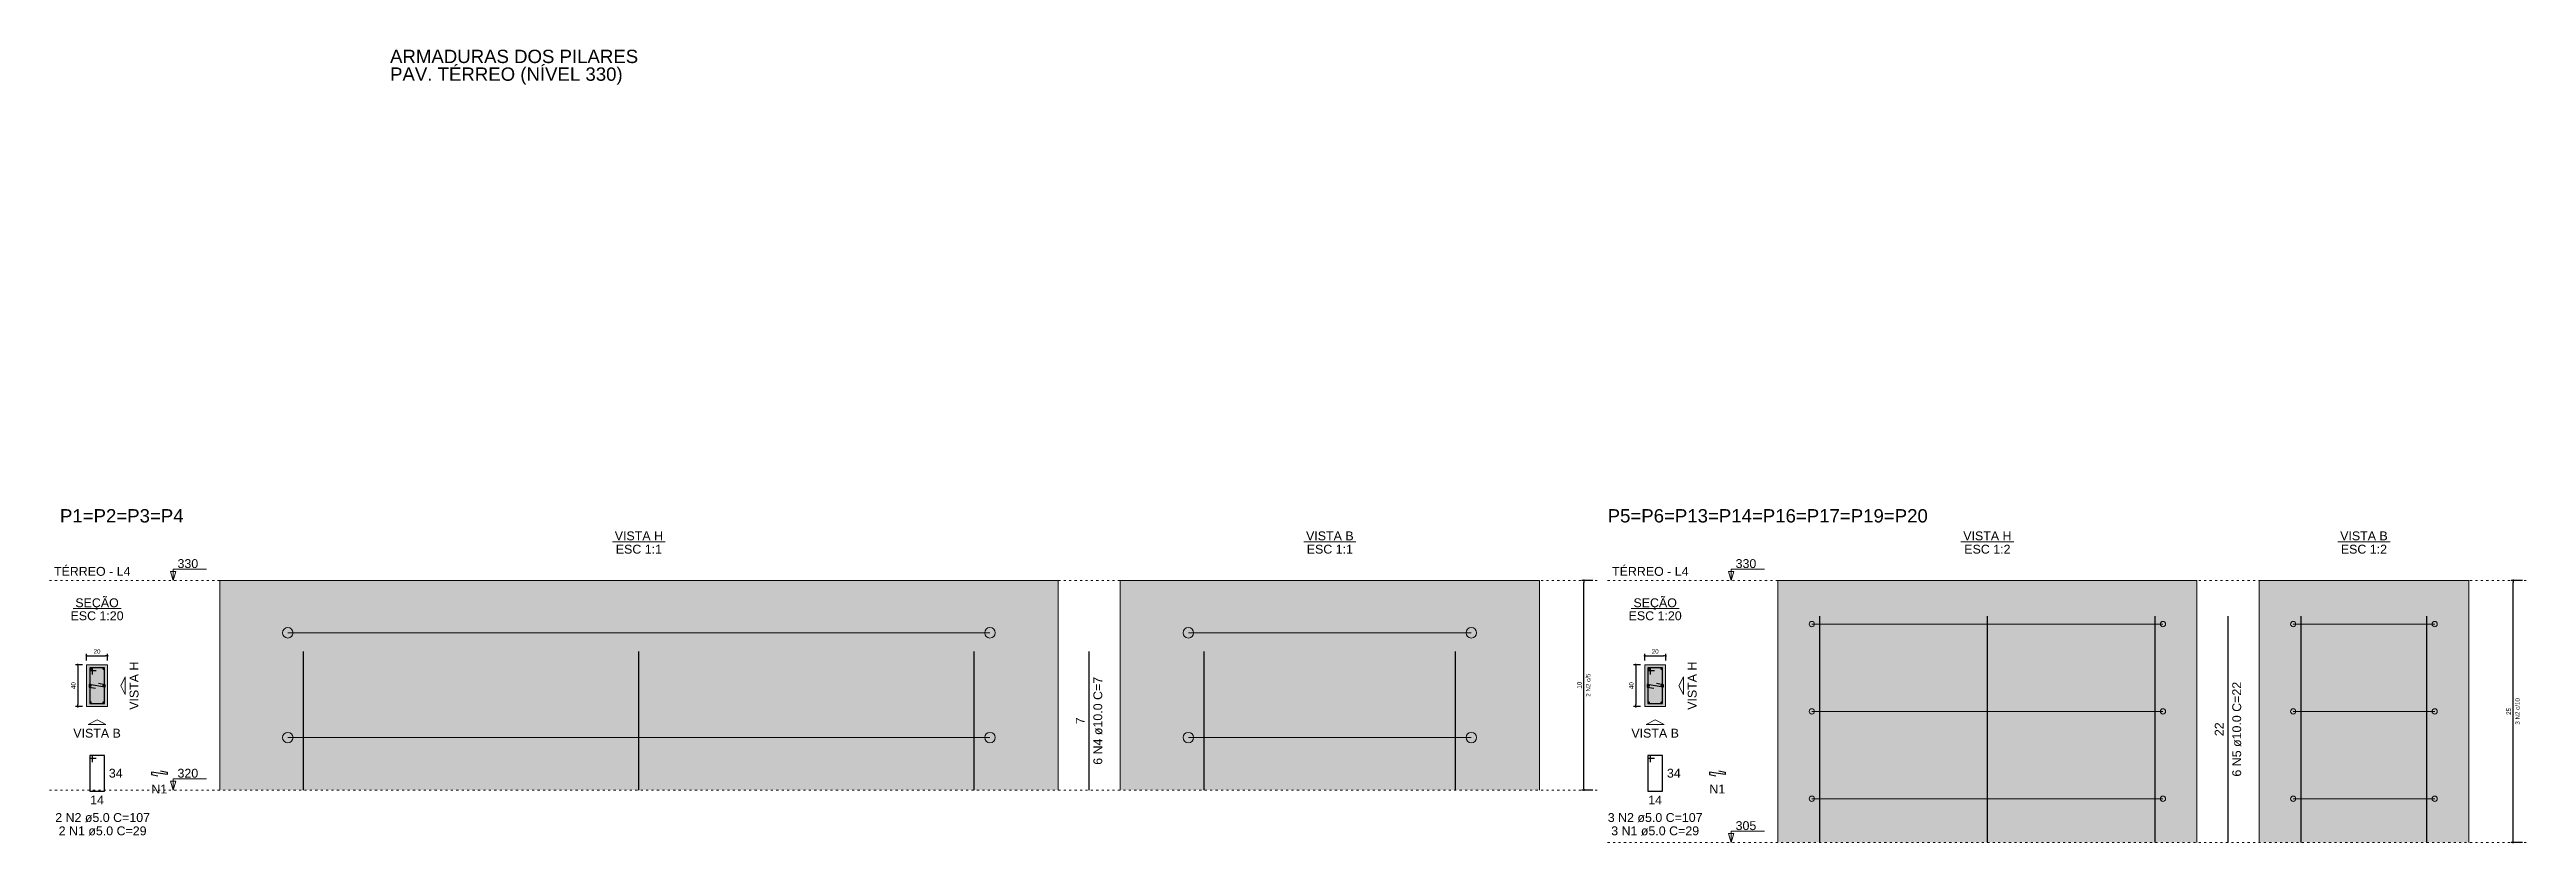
# Model space of a CAD drawing. Header units: millimetres. Extents: x 180 to 11148, y -1598 to 1045.
# Drawn here: x 2853.5 to 2971.7, y 28.8 to 66.7 of the extents above; entities that cross this region are included whole.
import ezdxf

# ---------------------------------------------------------------- set-up
doc = ezdxf.new("R2010")
doc.units = ezdxf.units.MM
doc.header["$MEASUREMENT"] = 0
doc.linetypes.add('DOT2', pattern=[3.175, 0, -3.175])
for name, color, linetype, lineweight in [('Descrição da armadura', 7, 'Continuous', 5), ('DT-Barras na forma', 2, 'Continuous', 30), ('DT-Barras no corte', 5, 'Continuous', 5), ('DT-Barras rebatidas', 2, 'Continuous', 30), ('DT-Cotas', 9, 'Continuous', 5), ('DT-Estribos na forma', 5, 'Continuous', 5), ('DT-Forma', 5, 'Continuous', 5), ('DT-Hachura seção pilares', 252, 'Continuous', 5), ('DT-Hachura vista pilares', 252, 'Continuous', 5), ('DT-Pontilhado', 9, 'DOT2', 5), ('DT-Textos', 7, 'Continuous', 5), ('DT-Título', 3, 'Continuous', 20), ('Textos armaduras', 7, 'Continuous', 5)]:
    doc.layers.add(name, color=color, linetype=linetype, lineweight=lineweight)
doc.styles.add('Arial', font='arial.ttf')
doc.dimstyles.new('UM_1.000000', dxfattribs={"dimtxt": 0.18, "dimasz": 0.1, "dimexe": 0.1, "dimexo": 0.2, "dimgap": 0, "dimtad": 1, "dimtih": 1, "dimtoh": 1, "dimdec": 1, "dimzin": 0, "dimdsep": 46, "dimtxsty": 'Standard', "dimcen": 0.09, "dimdle": 0.1, "dimadec": 1, "dimazin": 2, "dimtfac": 1, "dimtdec": 4, "dimtofl": 0, "dimtmove": 0, "dimatfit": 3, "dimfxl": 1, "dimtolj": 1, "dimarcsym": 0})
doc.dimstyles.new('UM_2.000000', dxfattribs={"dimtxt": 0.18, "dimasz": 0.1, "dimexe": 0.1, "dimexo": 0.2, "dimgap": 0, "dimtad": 1, "dimtih": 1, "dimtoh": 1, "dimdec": 1, "dimlfac": 2, "dimzin": 0, "dimdsep": 46, "dimtxsty": 'Standard', "dimcen": 0.09, "dimdle": 0.1, "dimadec": 1, "dimazin": 2, "dimtfac": 1, "dimtdec": 4, "dimtofl": 0, "dimtmove": 0, "dimatfit": 3, "dimfxl": 1, "dimtolj": 1, "dimarcsym": 0})
doc.dimstyles.new('UM_20.000000', dxfattribs={"dimtxt": 0.18, "dimasz": 0.1, "dimexe": 0.1, "dimexo": 0.2, "dimgap": 0, "dimtad": 1, "dimtih": 1, "dimtoh": 1, "dimdec": 1, "dimlfac": 20, "dimzin": 0, "dimdsep": 46, "dimtxsty": 'Standard', "dimcen": 0.09, "dimdle": 0.1, "dimadec": 1, "dimazin": 2, "dimtfac": 1, "dimtdec": 4, "dimtofl": 0, "dimtmove": 0, "dimatfit": 3, "dimfxl": 1, "dimtolj": 1, "dimarcsym": 0})

msp = doc.modelspace()

# ---------------------------------------------------------------- texts
at = {"layer": 'Descrição da armadura', "linetype": 'Continuous', "attachment_point": 8, "rotation": 90, "line_spacing_factor": 0.798, "style": 'Arial'}
for s, insert, char_height, width in [('6 N4 ø10.0 C=7', (2903.7701, 34.6709), 0.4236, 8.40959), ('2 N2 c/5', (2927.053, 36.3709), 0.2118, 2.209436), ('6 N5 ø10.0 C=22', (2958.1059, 34.2709), 0.4236, 9.069495), ('3 N2 c/10', (2971.3888, 35.1209), 0.2118, 2.539389)]:
    msp.add_mtext(s, dxfattribs=dict(at, insert=insert, char_height=char_height, width=width))
at = {"layer": 'Descrição da armadura', "linetype": 'Continuous', "char_height": 0.4236, "attachment_point": 8, "line_spacing_factor": 0.798, "style": 'Arial'}
for s, insert, width in [('N1', (2858.7667, 31.2058), 1.516797), ('N1', (2933.1024, 31.2058), 1.516797), ('2 N2 ø5.0 C=107', (2856.068, 29.8343), 9.069495), ('2 N1 ø5.0 C=29', (2856.068, 29.1989), 7.832061), ('3 N2 ø5.0 C=107', (2930.1381, 29.8343), 9.069495), ('3 N1 ø5.0 C=29', (2930.1381, 29.1989), 7.832061)]:
    msp.add_mtext(s, dxfattribs=dict(at, insert=insert, width=width))
at = {"layer": 'DT-Cotas', "linetype": 'Continuous', "char_height": 0.2118, "width": 0.659905, "attachment_point": 8, "rotation": 90, "line_spacing_factor": 0.798, "style": 'Arial'}
for s, insert in [('10', (2926.6294, 36.3709)), ('25', (2970.9652, 35.1209))]:
    msp.add_mtext(s, dxfattribs=dict(at, insert=insert))
at = {"layer": 'DT-Textos', "linetype": 'Continuous', "char_height": 0.4236, "line_spacing_factor": 0.798, "style": 'Arial'}
for s, insert, width, attachment_point in [('VISTA H', (2881.6521, 43.2771), 4.298326, 8), ('ESC 1:1', (2881.6521, 42.6417), 4.115407, 8), ('VISTA B', (2914.6173, 43.2771), 4.237353, 8), ('ESC 1:1', (2914.6173, 42.6417), 4.115407, 8), ('VISTA H', (2945.9879, 43.2771), 4.298326, 8), ('ESC 1:2', (2945.9879, 42.6417), 4.115407, 8), ('VISTA B', (2963.9531, 43.2771), 4.237353, 8), ('ESC 1:2', (2963.9531, 42.6417), 4.115407, 8), ('TÉRREO - L4', (2853.7468, 41.5827), 6.816025, 7), ('TÉRREO - L4', (2928.0825, 41.5827), 6.816025, 7), ('SEÇÃO', (2855.802, 39.9607), 3.868817, 8), ('SEÇÃO', (2930.138, 39.9607), 3.868817, 8), ('ESC 1:20', (2855.8024, 39.4647), 4.729993, 8), ('ESC 1:20', (2930.1381, 39.4647), 4.729993, 8), ('VISTA B', (2855.8024, 33.8641), 4.237353, 8), ('VISTA B', (2930.1381, 33.8641), 4.237353, 8)]:
    msp.add_mtext(s, dxfattribs=dict(at, insert=insert, width=width, attachment_point=attachment_point))
at = {"layer": 'DT-Textos', "char_height": 0.4236, "width": 1.843758, "attachment_point": 7, "line_spacing_factor": 0.798, "style": 'Arial'}
for s, insert in [('330', (2859.64, 41.9533)), ('330', (2933.9758, 41.9533)), ('320', (2859.64, 31.9533)), ('305', (2933.9758, 29.4533))]:
    msp.add_mtext(s, dxfattribs=dict(at, insert=insert))
at = {"layer": 'DT-Textos', "linetype": 'Continuous', "char_height": 0.4236, "width": 4.298326, "attachment_point": 8, "rotation": 90, "line_spacing_factor": 0.798, "style": 'Arial'}
for insert in [(2857.785, 36.3467), (2932.1207, 36.3467)]:
    msp.add_mtext('VISTA H', dxfattribs=dict(at, insert=insert))
at = {"layer": 'DT-Título', "linetype": 'Continuous', "char_height": 0.6354, "attachment_point": 7, "line_spacing_factor": 0.798, "style": 'Arial'}
for s, insert, width in [('ARMADURAS DOS PILARES PAV. TÉRREO (NÍVEL 330)', (2869.7803, 65.0132), 12.237765), ('P1=P2=P3=P4', (2854.0324, 44.1243), 12.237765), ('P5=P6=P13=P14=P16=P17=P19=P20', (2927.8707, 44.1243), 31.696961)]:
    msp.add_mtext(s, dxfattribs=dict(at, insert=insert, width=width))
at = {"layer": 'Textos armaduras', "linetype": 'Continuous', "char_height": 0.4236, "attachment_point": 7, "rotation": 90, "line_spacing_factor": 0.798, "style": 'Arial'}
for s, insert, width in [('7', (2902.9229, 34.5059), 0.659905), ('22', (2957.2587, 33.9409), 1.31981)]:
    msp.add_mtext(s, dxfattribs=dict(at, insert=insert, width=width))
at = {"layer": 'Textos armaduras', "linetype": 'Continuous', "char_height": 0.4236, "width": 1.31981, "attachment_point": 7, "line_spacing_factor": 0.798, "style": 'Arial'}
for s, insert in [('34', (2856.3642, 31.9551)), ('34', (2930.6999, 31.9551)), ('14', (2855.4725, 30.6815)), ('14', (2929.8082, 30.6815))]:
    msp.add_mtext(s, dxfattribs=dict(at, insert=insert))

# ---------------------------------------------------------------- blocks, each defined once
blk = doc.blocks.new('_Dot')
at = {"color": 0, "linetype": 'ByBlock', "lineweight": -2}
blk.add_line((-0.5, 0), (-1, 0), dxfattribs=at)
at = {"color": 0, "linetype": 'ByBlock', "const_width": 0.5}
blk.add_lwpolyline([(-0.25, 0, 1), (0.25, 0, 1)], format="xyb", close=True, dxfattribs=at)
blk = doc.blocks.new('*D808')
at = {"layer": 'Defpoints', "color": 0, "transparency": 16777216}
for p in [(2855.3, 37.35), (2854.88, 35.35), (2855.3, 35.35)]:
    blk.add_point(p, dxfattribs=at)
at = {"layer": 'DT-Cotas', "color": 0, "lineweight": -2, "transparency": 16777216}
for p, q in [((2855.1, 37.35), (2854.78, 37.35)), ((2854.88, 37.25), (2854.88, 35.45)), ((2855.1, 35.35), (2854.78, 35.35))]:
    blk.add_line(p, q, dxfattribs=at)
at = {"layer": 'DT-Cotas', "color": 0, "lineweight": -2, "transparency": 16777216, "xscale": 0.1000000014901161, "yscale": 0.1000000014901161, "zscale": 0.1000000014901161}
for p, rotation in [((2854.88, 37.35), 90), ((2854.88, 35.35), 270)]:
    blk.add_blockref('_Dot', p, dxfattribs=dict(at, rotation=rotation))
at = {"layer": 'DT-Cotas', "transparency": 16777216, "insert": (2854.67, 36.35), "char_height": 0.212, "attachment_point": 5, "rotation": 90, "style": 'Arial'}
blk.add_mtext('\\A1;40', dxfattribs=at)
blk = doc.blocks.new('*D809')
at = {"layer": 'Defpoints', "color": 0, "transparency": 16777216}
for p in [(2855.3, 37.35), (2856.3, 37.77), (2856.3, 37.35)]:
    blk.add_point(p, dxfattribs=at)
at = {"layer": 'DT-Cotas', "color": 0, "lineweight": -2, "transparency": 16777216}
for p, q in [((2855.3, 37.55), (2855.3, 37.87)), ((2856.3, 37.55), (2856.3, 37.87)), ((2855.4, 37.77), (2856.2, 37.77))]:
    blk.add_line(p, q, dxfattribs=at)
at = {"layer": 'DT-Cotas', "color": 0, "lineweight": -2, "transparency": 16777216, "xscale": 0.1000000014901161, "yscale": 0.1000000014901161, "zscale": 0.1000000014901161, "rotation": 180}
blk.add_blockref('_Dot', (2855.3, 37.77), dxfattribs=at)
at = {"layer": 'DT-Cotas', "color": 0, "lineweight": -2, "transparency": 16777216, "xscale": 0.1000000014901161, "yscale": 0.1000000014901161, "zscale": 0.1000000014901161}
blk.add_blockref('_Dot', (2856.3, 37.77), dxfattribs=at)
at = {"layer": 'DT-Cotas', "transparency": 16777216, "insert": (2855.8, 37.98), "char_height": 0.212, "attachment_point": 5, "rotation": 0.0057, "style": 'Arial'}
blk.add_mtext('\\A1;20', dxfattribs=at)
blk = doc.blocks.new('*D810')
at = {"layer": 'Defpoints', "color": 0, "transparency": 16777216}
for p in [(2926.74, 41.37), (2927.37, 41.37), (2927.37, 31.37)]:
    blk.add_point(p, dxfattribs=at)
at = {"layer": 'DT-Cotas', "color": 0, "lineweight": -2, "transparency": 16777216}
for p, q in [((2927.17, 41.37), (2926.64, 41.37)), ((2926.74, 31.47), (2926.74, 41.27)), ((2927.17, 31.37), (2926.64, 31.37))]:
    blk.add_line(p, q, dxfattribs=at)
at = {"layer": 'DT-Cotas', "color": 0, "lineweight": -2, "transparency": 16777216, "xscale": 0.1000000014901161, "yscale": 0.1000000014901161, "zscale": 0.1000000014901161}
for p, rotation in [((2926.74, 41.37), 90), ((2926.74, 31.37), 270)]:
    blk.add_blockref('_Dot', p, dxfattribs=dict(at, rotation=rotation))
blk = doc.blocks.new('*D811')
at = {"layer": 'Defpoints', "color": 0, "transparency": 16777216}
for p in [(2926.74, 41.37), (2927.37, 41.37), (2927.37, 31.37)]:
    blk.add_point(p, dxfattribs=at)
at = {"layer": 'DT-Cotas', "color": 0, "lineweight": -2, "transparency": 16777216}
for p, q in [((2927.17, 41.37), (2926.64, 41.37)), ((2926.74, 31.47), (2926.74, 41.27)), ((2927.17, 31.37), (2926.64, 31.37))]:
    blk.add_line(p, q, dxfattribs=at)
at = {"layer": 'DT-Cotas', "color": 0, "lineweight": -2, "transparency": 16777216, "xscale": 0.1000000014901161, "yscale": 0.1000000014901161, "zscale": 0.1000000014901161}
for p, rotation in [((2926.74, 41.37), 90), ((2926.74, 31.37), 270)]:
    blk.add_blockref('_Dot', p, dxfattribs=dict(at, rotation=rotation))
blk = doc.blocks.new('*D812')
at = {"layer": 'Defpoints', "color": 0, "transparency": 16777216}
for p in [(2929.64, 37.35), (2929.21, 35.35), (2929.64, 35.35)]:
    blk.add_point(p, dxfattribs=at)
at = {"layer": 'DT-Cotas', "color": 0, "lineweight": -2, "transparency": 16777216}
for p, q in [((2929.44, 37.35), (2929.11, 37.35)), ((2929.21, 37.25), (2929.21, 35.45)), ((2929.44, 35.35), (2929.11, 35.35))]:
    blk.add_line(p, q, dxfattribs=at)
at = {"layer": 'DT-Cotas', "color": 0, "lineweight": -2, "transparency": 16777216, "xscale": 0.1000000014901161, "yscale": 0.1000000014901161, "zscale": 0.1000000014901161}
for p, rotation in [((2929.21, 37.35), 90), ((2929.21, 35.35), 270)]:
    blk.add_blockref('_Dot', p, dxfattribs=dict(at, rotation=rotation))
at = {"layer": 'DT-Cotas', "transparency": 16777216, "insert": (2929, 36.35), "char_height": 0.212, "attachment_point": 5, "rotation": 90, "style": 'Arial'}
blk.add_mtext('\\A1;40', dxfattribs=at)
blk = doc.blocks.new('*D813')
at = {"layer": 'Defpoints', "color": 0, "transparency": 16777216}
for p in [(2929.64, 37.35), (2930.64, 37.77), (2930.64, 37.35)]:
    blk.add_point(p, dxfattribs=at)
at = {"layer": 'DT-Cotas', "color": 0, "lineweight": -2, "transparency": 16777216}
for p, q in [((2929.64, 37.55), (2929.64, 37.87)), ((2930.64, 37.55), (2930.64, 37.87)), ((2929.74, 37.77), (2930.54, 37.77))]:
    blk.add_line(p, q, dxfattribs=at)
at = {"layer": 'DT-Cotas', "color": 0, "lineweight": -2, "transparency": 16777216, "xscale": 0.1000000014901161, "yscale": 0.1000000014901161, "zscale": 0.1000000014901161, "rotation": 180}
blk.add_blockref('_Dot', (2929.64, 37.77), dxfattribs=at)
at = {"layer": 'DT-Cotas', "color": 0, "lineweight": -2, "transparency": 16777216, "xscale": 0.1000000014901161, "yscale": 0.1000000014901161, "zscale": 0.1000000014901161}
blk.add_blockref('_Dot', (2930.64, 37.77), dxfattribs=at)
at = {"layer": 'DT-Cotas', "transparency": 16777216, "insert": (2930.14, 37.98), "char_height": 0.212, "attachment_point": 5, "rotation": 0.0057, "style": 'Arial'}
blk.add_mtext('\\A1;20', dxfattribs=at)
blk = doc.blocks.new('*D814')
at = {"layer": 'Defpoints', "color": 0, "transparency": 16777216}
for p in [(2971.07, 41.37), (2971.71, 41.37), (2971.71, 28.87)]:
    blk.add_point(p, dxfattribs=at)
at = {"layer": 'DT-Cotas', "color": 0, "lineweight": -2, "transparency": 16777216}
for p, q in [((2971.51, 41.37), (2970.97, 41.37)), ((2971.07, 28.97), (2971.07, 41.27)), ((2971.51, 28.87), (2970.97, 28.87))]:
    blk.add_line(p, q, dxfattribs=at)
at = {"layer": 'DT-Cotas', "color": 0, "lineweight": -2, "transparency": 16777216, "xscale": 0.1000000014901161, "yscale": 0.1000000014901161, "zscale": 0.1000000014901161}
for p, rotation in [((2971.07, 41.37), 90), ((2971.07, 28.87), 270)]:
    blk.add_blockref('_Dot', p, dxfattribs=dict(at, rotation=rotation))
blk = doc.blocks.new('*D815')
at = {"layer": 'Defpoints', "color": 0, "transparency": 16777216}
for p in [(2971.07, 41.37), (2971.71, 41.37), (2971.71, 28.87)]:
    blk.add_point(p, dxfattribs=at)
at = {"layer": 'DT-Cotas', "color": 0, "lineweight": -2, "transparency": 16777216}
for p, q in [((2971.51, 41.37), (2970.97, 41.37)), ((2971.07, 28.97), (2971.07, 41.27)), ((2971.51, 28.87), (2970.97, 28.87))]:
    blk.add_line(p, q, dxfattribs=at)
at = {"layer": 'DT-Cotas', "color": 0, "lineweight": -2, "transparency": 16777216, "xscale": 0.1000000014901161, "yscale": 0.1000000014901161, "zscale": 0.1000000014901161}
for p, rotation in [((2971.07, 41.37), 90), ((2971.07, 28.87), 270)]:
    blk.add_blockref('_Dot', p, dxfattribs=dict(at, rotation=rotation))

# ---------------------------------------------------------------- dimensions: what is measured, and where the dimension line sits
at = {"layer": 'DT-Cotas'}
for base, p1, p2, dimstyle, override, picture, middle in [((2926.7353, 41.3709), (2927.3707, 31.3709), (2927.3707, 41.3709), 'UM_1.000000', {"dimtxt": 0.4236, "dimasz": 0.1, "dimexe": 0.1, "dimexo": 0.2, "dimtad": 1, "dimtih": 0, "dimtoh": 0, "dimdec": 1, "dimlfac": 1, "dimzin": 8, "dimtxsty": 'Arial', "dimblk": 'Dot', "dimblk1": 'Dot', "dimblk2": 'Dot', "dimsah": 1, "dimdle": 0.1, "dimse1": 0, "dimse2": 0, "dimclrt": 256, "dimadec": 1, "dimazin": 3, "dimtmove": 2, "dimldrblk": 'Dot'}, '*D811', (2926.3117, 36.3709)), ((2926.7353, 41.3709), (2927.3707, 31.3709), (2927.3707, 41.3709), 'UM_1.000000', {"dimtxt": 0.2118, "dimasz": 0.1, "dimexe": 0.1, "dimexo": 0.2, "dimtad": 1, "dimtih": 0, "dimtoh": 0, "dimdec": 1, "dimlfac": 1, "dimzin": 8, "dimtxsty": 'Arial', "dimblk": 'Dot', "dimblk1": 'Dot', "dimblk2": 'Dot', "dimsah": 1, "dimdle": 0.1, "dimse1": 0, "dimse2": 0, "dimclrt": 256, "dimadec": 1, "dimazin": 3, "dimtmove": 2, "dimldrblk": 'Dot'}, '*D810', (2926.5235, 36.3709)), ((2971.0711, 41.3709), (2971.7065, 28.8709), (2971.7065, 41.3709), 'UM_2.000000', {"dimtxt": 0.4236, "dimasz": 0.1, "dimexe": 0.1, "dimexo": 0.2, "dimtad": 1, "dimtih": 0, "dimtoh": 0, "dimdec": 1, "dimlfac": 2, "dimzin": 8, "dimtxsty": 'Arial', "dimblk": 'Dot', "dimblk1": 'Dot', "dimblk2": 'Dot', "dimsah": 1, "dimdle": 0.1, "dimse1": 0, "dimse2": 0, "dimclrt": 256, "dimadec": 1, "dimazin": 3, "dimtmove": 2, "dimldrblk": 'Dot'}, '*D815', (2970.6475, 35.1209)), ((2971.0711, 41.3709), (2971.7065, 28.8709), (2971.7065, 41.3709), 'UM_2.000000', {"dimtxt": 0.2118, "dimasz": 0.1, "dimexe": 0.1, "dimexo": 0.2, "dimtad": 1, "dimtih": 0, "dimtoh": 0, "dimdec": 1, "dimlfac": 2, "dimzin": 8, "dimtxsty": 'Arial', "dimblk": 'Dot', "dimblk1": 'Dot', "dimblk2": 'Dot', "dimsah": 1, "dimdle": 0.1, "dimse1": 0, "dimse2": 0, "dimclrt": 256, "dimadec": 1, "dimazin": 3, "dimtmove": 2, "dimldrblk": 'Dot'}, '*D814', (2970.8593, 35.1209))]:
    dim = msp.add_linear_dim(base=base, p1=p1, p2=p2, angle=90, text=' ', dimstyle=dimstyle, override=override, dxfattribs=at)
    dim.commit()
    dim.dimension.update_dxf_attribs({"geometry": picture, "text_midpoint": middle, "dimtype": 160, "text_rotation": 90})
for base, p1, p2, picture, middle in [((2856.3024, 37.7703), (2855.3024, 37.3467), (2856.3024, 37.3467), '*D809', (2855.8024, 37.9821)), ((2930.6381, 37.7703), (2929.6381, 37.3467), (2930.6381, 37.3467), '*D813', (2930.1381, 37.9821))]:
    dim = msp.add_linear_dim(base=base, p1=p1, p2=p2, dimstyle='UM_20.000000', override={"dimtxt": 0.2118, "dimasz": 0.1, "dimexe": 0.1, "dimexo": 0.2, "dimtad": 1, "dimtih": 0, "dimtoh": 0, "dimdec": 1, "dimlfac": 20, "dimzin": 8, "dimtxsty": 'Arial', "dimblk": 'Dot', "dimblk1": 'Dot', "dimblk2": 'Dot', "dimsah": 1, "dimdle": 0.1, "dimse1": 0, "dimse2": 0, "dimclrt": 256, "dimadec": 1, "dimazin": 3, "dimtmove": 2, "dimldrblk": 'Dot'}, dxfattribs=at)
    dim.commit()
    dim.dimension.update_dxf_attribs({"geometry": picture, "text_midpoint": middle, "dimtype": 160, "text_rotation": 0.00573})
for base, p1, p2, picture, middle in [((2854.8788, 35.3467), (2855.3024, 37.3467), (2855.3024, 35.3467), '*D808', (2854.667, 36.3467)), ((2929.2145, 35.3467), (2929.6381, 37.3467), (2929.6381, 35.3467), '*D812', (2929.0027, 36.3467))]:
    dim = msp.add_linear_dim(base=base, p1=p1, p2=p2, angle=90, dimstyle='UM_20.000000', override={"dimtxt": 0.2118, "dimasz": 0.1, "dimexe": 0.1, "dimexo": 0.2, "dimtad": 1, "dimtih": 0, "dimtoh": 0, "dimdec": 1, "dimlfac": 20, "dimzin": 8, "dimtxsty": 'Arial', "dimblk": 'Dot', "dimblk1": 'Dot', "dimblk2": 'Dot', "dimsah": 1, "dimdle": 0.1, "dimse1": 0, "dimse2": 0, "dimclrt": 256, "dimadec": 1, "dimazin": 3, "dimtmove": 2, "dimldrblk": 'Dot'}, dxfattribs=at)
    dim.commit()
    dim.dimension.update_dxf_attribs({"geometry": picture, "text_midpoint": middle, "dimtype": 160, "text_rotation": 90})

# ---------------------------------------------------------------- hatches: boundary and pattern name
at = {"layer": 'DT-Hachura seção pilares', "linetype": 'Continuous'}
for points in [[(2855.3024, 35.3467), (2855.3024, 35.3467), (2856.3024, 35.3467), (2856.3024, 37.3467), (2855.3024, 37.3467), (2855.3024, 35.3467)], [(2929.6381, 35.3467), (2929.6381, 35.3467), (2930.6381, 35.3467), (2930.6381, 37.3467), (2929.6381, 37.3467), (2929.6381, 35.3467)]]:
    msp.add_hatch(color=256, dxfattribs=at).paths.add_polyline_path(points)
at = {"layer": 'DT-Hachura vista pilares', "linetype": 'Continuous'}
for points in [[(2861.6521, 31.3709), (2861.6521, 41.3709), (2901.6521, 41.3709), (2901.6521, 31.3709), (2861.6521, 31.3709)], [(2904.6173, 31.3709), (2904.6173, 41.3709), (2924.6173, 41.3709), (2924.6173, 31.3709), (2904.6173, 31.3709)], [(2935.9879, 28.8709), (2935.9879, 41.3709), (2955.9879, 41.3709), (2955.9879, 28.8709), (2935.9879, 28.8709)], [(2958.9531, 28.8709), (2958.9531, 41.3709), (2968.9531, 41.3709), (2968.9531, 28.8709), (2958.9531, 28.8709)]]:
    msp.add_hatch(color=256, dxfattribs=at).paths.add_polyline_path(points)

# ---------------------------------------------------------------- linework, layer by layer
at = {"layer": 'DT-Barras na forma'}
for points in [[(2937.9879, 28.8709), (2937.9879, 39.6709)], [(2945.9879, 28.8709), (2945.9879, 39.6709)], [(2953.9879, 28.8709), (2953.9879, 39.6709)], [(2960.9531, 28.8709), (2960.9531, 39.6709)], [(2966.9531, 28.8709), (2966.9531, 39.6709)], [(2865.6521, 31.3709), (2865.6521, 37.9709)], [(2881.6521, 31.3709), (2881.6521, 37.9709)], [(2897.6521, 31.3709), (2897.6521, 37.9709)], [(2908.6173, 31.3709), (2908.6173, 37.9709)], [(2920.6173, 31.3709), (2920.6173, 37.9709)], [(2855.5774, 36.8842), (2855.5774, 37.1967), (2855.4524, 37.1967), (2855.4524, 35.4967), (2856.1524, 35.4967), (2856.1524, 37.1967), (2855.4524, 37.1967), (2855.4524, 37.0717), (2855.7649, 37.0717)], [(2929.9131, 36.8842), (2929.9131, 37.1967), (2929.7881, 37.1967), (2929.7881, 35.4967), (2930.4881, 35.4967), (2930.4881, 37.1967), (2929.7881, 37.1967), (2929.7881, 37.0717), (2930.1006, 37.0717)], [(2855.8692, 36.4606), (2856.1774, 36.4092), (2856.1774, 36.2842), (2855.4274, 36.4092), (2855.4274, 36.2842), (2855.7357, 36.2328)], [(2930.2049, 36.4606), (2930.5131, 36.4092), (2930.5131, 36.2842), (2929.7631, 36.4092), (2929.7631, 36.2842), (2930.0714, 36.2328)]]:
    msp.add_lwpolyline(points, dxfattribs=at)
at = {"layer": 'DT-Barras no corte'}
for p, q in [((2855.4774, 37.1217), (2855.5274, 37.1717)), ((2855.4774, 37.1717), (2855.5274, 37.1217)), ((2856.0774, 37.1217), (2856.1274, 37.1717)), ((2856.0774, 37.1717), (2856.1274, 37.1217)), ((2929.8131, 37.1217), (2929.8631, 37.1717)), ((2929.8131, 37.1717), (2929.8631, 37.1217)), ((2930.4131, 37.1217), (2930.4631, 37.1717)), ((2930.4131, 37.1717), (2930.4631, 37.1217)), ((2855.4774, 36.3217), (2855.5274, 36.3717)), ((2855.4774, 36.3717), (2855.5274, 36.3217)), ((2855.4774, 35.5217), (2855.5274, 35.5717)), ((2855.4774, 35.5717), (2855.5274, 35.5217)), ((2856.0774, 36.3217), (2856.1274, 36.3717)), ((2856.0774, 36.3717), (2856.1274, 36.3217)), ((2856.0774, 35.5217), (2856.1274, 35.5717)), ((2856.0774, 35.5717), (2856.1274, 35.5217)), ((2929.8131, 36.3217), (2929.8631, 36.3717)), ((2929.8131, 36.3717), (2929.8631, 36.3217)), ((2929.8131, 35.5217), (2929.8631, 35.5717)), ((2929.8131, 35.5717), (2929.8631, 35.5217)), ((2930.4131, 36.3217), (2930.4631, 36.3717)), ((2930.4131, 36.3717), (2930.4631, 36.3217)), ((2930.4131, 35.5217), (2930.4631, 35.5717)), ((2930.4131, 35.5717), (2930.4631, 35.5217))]:
    msp.add_line(p, q, dxfattribs=at)
for centre in [(2855.5024, 37.1467), (2856.1024, 37.1467), (2929.8381, 37.1467), (2930.4381, 37.1467), (2855.5024, 36.3467), (2855.5024, 35.5467), (2856.1024, 36.3467), (2856.1024, 35.5467), (2929.8381, 36.3467), (2929.8381, 35.5467), (2930.4381, 36.3467), (2930.4381, 35.5467)]:
    msp.add_circle(centre, 0.025, dxfattribs=at)
at = {"layer": 'DT-Barras rebatidas'}
for p, q in [((2957.4705, 28.8709), (2957.4705, 39.6709)), ((2903.1347, 31.3709), (2903.1347, 37.9709)), ((2855.5774, 33.0169), (2855.4524, 33.0169)), ((2855.4524, 33.0169), (2855.4524, 31.3169)), ((2856.1524, 33.0169), (2855.4524, 33.0169)), ((2855.4524, 33.0169), (2855.4524, 32.8919)), ((2855.4524, 32.8919), (2855.7649, 32.8919)), ((2855.5774, 32.7044), (2855.5774, 33.0169)), ((2856.1524, 31.3169), (2856.1524, 33.0169)), ((2859.1417, 32.1044), (2858.3917, 32.2294)), ((2858.3917, 32.2294), (2858.3917, 32.1044)), ((2858.3917, 32.1044), (2858.6999, 32.053)), ((2858.8334, 32.2808), (2859.1417, 32.2294)), ((2859.1417, 32.2294), (2859.1417, 32.1044)), ((2929.9131, 33.0169), (2929.7881, 33.0169)), ((2929.7881, 33.0169), (2929.7881, 31.3169)), ((2930.4881, 33.0169), (2929.7881, 33.0169)), ((2929.7881, 33.0169), (2929.7881, 32.8919)), ((2929.7881, 32.8919), (2930.1006, 32.8919)), ((2929.9131, 32.7044), (2929.9131, 33.0169)), ((2930.4881, 31.3169), (2930.4881, 33.0169)), ((2933.4774, 32.1044), (2932.7274, 32.2294)), ((2932.7274, 32.2294), (2932.7274, 32.1044)), ((2932.7274, 32.1044), (2933.0356, 32.053)), ((2933.1691, 32.2808), (2933.4774, 32.2294)), ((2933.4774, 32.2294), (2933.4774, 32.1044)), ((2855.4524, 31.3169), (2856.1524, 31.3169)), ((2929.7881, 31.3169), (2930.4881, 31.3169))]:
    msp.add_line(p, q, dxfattribs=at)
at = {"layer": 'DT-Estribos na forma'}
for p, q in [((2937.6129, 39.2876), (2954.3629, 39.2876)), ((2960.5781, 39.2876), (2967.3281, 39.2876)), ((2864.9021, 38.8709), (2898.4021, 38.8709)), ((2907.8673, 38.8709), (2921.3673, 38.8709)), ((2937.6129, 35.1209), (2954.3629, 35.1209)), ((2960.5781, 35.1209), (2967.3281, 35.1209)), ((2864.9021, 33.8709), (2898.4021, 33.8709)), ((2907.8673, 33.8709), (2921.3673, 33.8709)), ((2937.6129, 30.9542), (2954.3629, 30.9542)), ((2960.5781, 30.9542), (2967.3281, 30.9542))]:
    msp.add_line(p, q, dxfattribs=at)
for centre, radius in [((2864.9021, 38.8709), 0.25), ((2898.4021, 38.8709), 0.25), ((2907.8673, 38.8709), 0.25), ((2921.3673, 38.8709), 0.25), ((2937.6129, 39.2876), 0.125), ((2954.3629, 39.2876), 0.125), ((2960.5781, 39.2876), 0.125), ((2967.3281, 39.2876), 0.125), ((2937.6129, 35.1209), 0.125), ((2954.3629, 35.1209), 0.125), ((2960.5781, 35.1209), 0.125), ((2967.3281, 35.1209), 0.125), ((2864.9021, 33.8709), 0.25), ((2898.4021, 33.8709), 0.25), ((2907.8673, 33.8709), 0.25), ((2921.3673, 33.8709), 0.25), ((2937.6129, 30.9542), 0.125), ((2954.3629, 30.9542), 0.125), ((2960.5781, 30.9542), 0.125), ((2967.3281, 30.9542), 0.125)]:
    msp.add_circle(centre, radius, dxfattribs=at)
at = {"layer": 'DT-Forma'}
for p, q in [((2861.6521, 41.3709), (2901.6521, 41.3709)), ((2861.6521, 31.3709), (2861.6521, 41.3709)), ((2901.6521, 31.3709), (2901.6521, 41.3709)), ((2904.6173, 41.3709), (2924.6173, 41.3709)), ((2904.6173, 31.3709), (2904.6173, 41.3709)), ((2924.6173, 31.3709), (2924.6173, 41.3709)), ((2935.9879, 41.3709), (2955.9879, 41.3709)), ((2935.9879, 28.8709), (2935.9879, 41.3709)), ((2955.9879, 28.8709), (2955.9879, 41.3709)), ((2958.9531, 41.3709), (2968.9531, 41.3709)), ((2958.9531, 28.8709), (2958.9531, 41.3709)), ((2968.9531, 28.8709), (2968.9531, 41.3709))]:
    msp.add_line(p, q, dxfattribs=at)
for points in [[(2855.3024, 35.3467), (2856.3024, 35.3467), (2856.3024, 37.3467), (2855.3024, 37.3467), (2855.3024, 35.3467)], [(2929.6381, 35.3467), (2930.6381, 35.3467), (2930.6381, 37.3467), (2929.6381, 37.3467), (2929.6381, 35.3467)]]:
    msp.add_lwpolyline(points, close=True, dxfattribs=at)
at = {"layer": 'DT-Pontilhado', "ltscale": 0.05}
for p, q in [((2853.535, 41.3709), (2927.3707, 41.3709)), ((2927.8707, 41.3709), (2971.7065, 41.3709)), ((2853.535, 31.3709), (2927.3707, 31.3709)), ((2927.8707, 28.8709), (2971.7065, 28.8709))]:
    msp.add_line(p, q, dxfattribs=at)
at = {"layer": 'DT-Textos'}
for p, q in [((2880.3924, 43.2136), (2882.9119, 43.2136)), ((2913.374, 43.2136), (2915.8607, 43.2136)), ((2944.7281, 43.2136), (2947.2476, 43.2136)), ((2962.7097, 43.2136), (2965.1964, 43.2136)), ((2854.658, 40.0366), (2856.9468, 40.0366)), ((2928.9937, 40.0366), (2931.2825, 40.0366))]:
    msp.add_line(p, q, dxfattribs=at)
for points in [[(2859.4282, 41.3709), (2859.5553, 41.7945), (2859.3012, 41.7945), (2859.4282, 41.3709), (2859.4282, 41.9004), (2861.0167, 41.9004)], [(2933.764, 41.3709), (2933.891, 41.7945), (2933.6369, 41.7945), (2933.764, 41.3709), (2933.764, 41.9004), (2935.3525, 41.9004)], [(2859.4282, 31.3709), (2859.5553, 31.7945), (2859.3012, 31.7945), (2859.4282, 31.3709), (2859.4282, 31.9004), (2861.0167, 31.9004)], [(2933.764, 28.8709), (2933.891, 29.2945), (2933.6369, 29.2945), (2933.764, 28.8709), (2933.764, 29.4004), (2935.3525, 29.4004)]]:
    msp.add_lwpolyline(points, dxfattribs=at)
for points in [[(2857.1496, 36.3467), (2857.1496, 35.9231), (2856.9378, 36.3467), (2857.1496, 36.7703), (2857.1496, 36.3467)], [(2931.4853, 36.3467), (2931.4853, 35.9231), (2931.2735, 36.3467), (2931.4853, 36.7703), (2931.4853, 36.3467)], [(2855.8024, 34.4995), (2855.3788, 34.4995), (2855.8024, 34.7113), (2856.226, 34.4995), (2855.8024, 34.4995)], [(2930.1381, 34.4995), (2929.7145, 34.4995), (2930.1381, 34.7113), (2930.5617, 34.4995), (2930.1381, 34.4995)]]:
    msp.add_lwpolyline(points, close=True, dxfattribs=at)

msp.set_redraw_order([(e.dxf.handle, doc.entitydb.next_handle()) for e in msp.query("TEXT MTEXT ATTDEF DIMENSION ARC_DIMENSION")])  # texts and dimensions are drawn at this point

doc.saveas('drawing.dxf')
